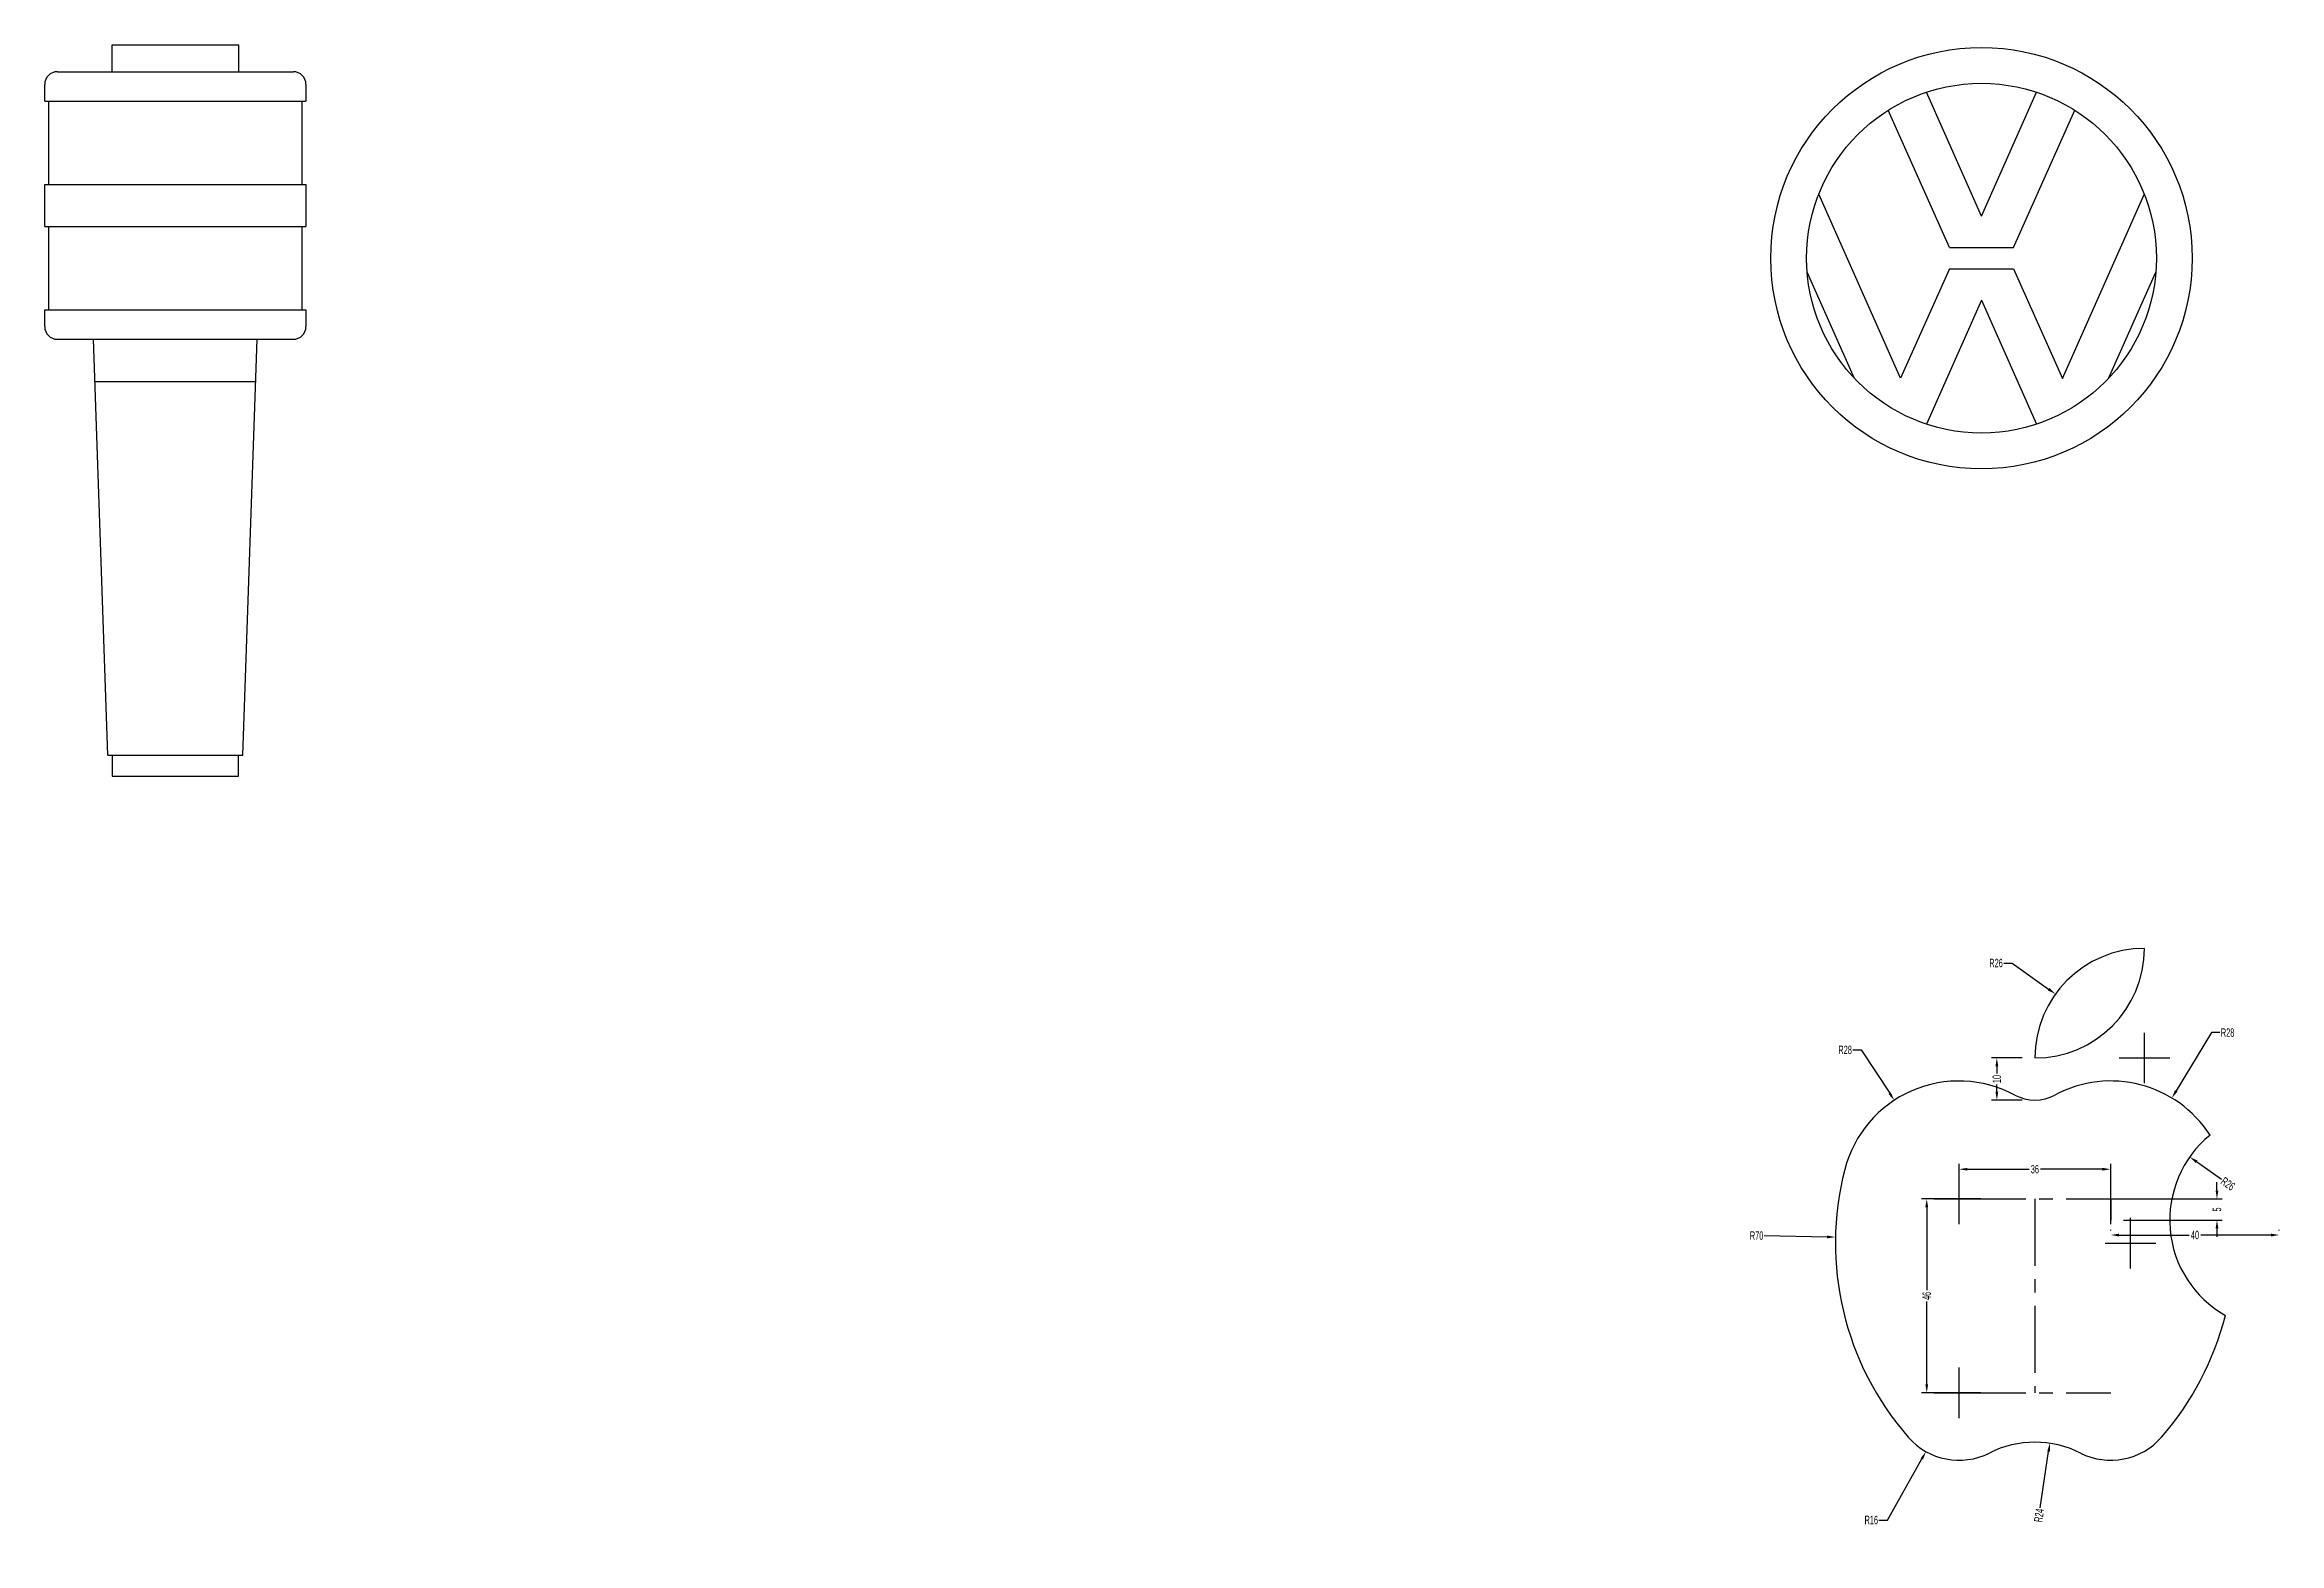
# Model space of a CAD drawing. Header units: millimetres. Extents: x 1568 to 31342, y 459 to 4403.
# Drawn here: x 6853 to 7384, y 2415 to 2770 of the extents above; entities that cross this region are included whole.
import ezdxf

# ---------------------------------------------------------------- set-up
doc = ezdxf.new("R2010")
doc.units = ezdxf.units.MM
doc.header["$LTSCALE"] = 0.5
doc.linetypes.add('CENTER', pattern=[50.8, 31.75, -6.35, 6.35, -6.35])
doc.layers.add('mid ponit', color=80, linetype='CENTER')
doc.styles.get("Standard").update_dxf_attribs({"font": 'arial.ttf', "width": 0.5})
doc.dimstyles.new('darshu', dxfattribs={"dimscale": 0, "dimtxt": 2, "dimasz": 2, "dimexe": 1.25, "dimexo": 3, "dimtad": 0, "dimtoh": 1, "dimdec": 1, "dimdsep": 46, "dimtxsty": 'Standard', "dimcen": 6, "dimclrd": 6, "dimclre": 6, "dimclrt": 6, "dimadec": 0, "dimazin": 0, "dimtfac": 1, "dimtdec": 1, "dimtofl": 0, "dimtmove": 0, "dimatfit": 3, "dimfxl": 1, "dimtfillclr": 256, "dimlwd": 25, "dimlwe": 25, "dimarcsym": 0})

msp = doc.modelspace()

# ---------------------------------------------------------------- blocks, each defined once
blk = doc.blocks.new('*D623')
at = {"color": 6, "linetype": 'Continuous', "lineweight": 25, "transparency": 16777216}
for p, q in [((7307.64, 2499.28), (7307.64, 2504.59)), ((7309.64, 2503.34), (7324.3, 2503.34)), ((7341.64, 2503.34), (7326.98, 2503.34)), ((7343.64, 2499.28), (7343.64, 2504.59))]:
    blk.add_line(p, q, dxfattribs=at)
at = {"color": 6, "transparency": 16777216}
for points in [[(7309.64, 2503.67), (7309.64, 2503.01), (7307.64, 2503.34)], [(7341.64, 2503.67), (7341.64, 2503.01), (7343.64, 2503.34)]]:
    blk.add_solid(points, dxfattribs=at)
at = {"layer": 'Defpoints', "color": 0, "transparency": 16777216}
for p in [(7343.64, 2503.34), (7307.64, 2496.28), (7343.64, 2496.28)]:
    blk.add_point(p, dxfattribs=at)
at = {"color": 6, "transparency": 16777216, "insert": (7325.64, 2503.34), "char_height": 2, "attachment_point": 5}
blk.add_mtext('36', dxfattribs=at)
blk = doc.blocks.new('*D616')
at = {"color": 6, "linetype": 'Continuous', "lineweight": 25, "transparency": 16777216}
blk.add_line((7369.96, 2500.93), (7364.03, 2505.11), dxfattribs=at)
at = {"color": 6, "transparency": 16777216}
blk.add_solid([(7364.22, 2505.39), (7363.83, 2504.84), (7362.39, 2506.27)], dxfattribs=at)
at = {"layer": 'Defpoints', "color": 0, "transparency": 16777216}
for p in [(7362.39, 2506.27), (7383.64, 2491.28)]:
    blk.add_point(p, dxfattribs=at)
at = {"color": 6, "transparency": 16777216, "insert": (7371.44, 2499.88), "char_height": 2, "attachment_point": 5, "rotation": 324.8187}
blk.add_mtext('R26', dxfattribs=at)
blk = doc.blocks.new('*D617')
at = {"color": 6, "linetype": 'Continuous', "lineweight": 25, "transparency": 16777216}
for p, q in [((7367.55, 2535.76), (7359.19, 2521.94)), ((7369.55, 2535.76), (7367.55, 2535.76))]:
    blk.add_line(p, q, dxfattribs=at)
at = {"color": 6, "lineweight": 25, "transparency": 16777216}
for p, q in [((7343.64, 2490.28), (7343.64, 2502.28)), ((7337.64, 2496.28), (7349.64, 2496.28))]:
    blk.add_line(p, q, dxfattribs=at)
at = {"color": 6, "transparency": 16777216}
blk.add_solid([(7358.9, 2522.12), (7359.47, 2521.77), (7358.15, 2520.23)], dxfattribs=at)
at = {"layer": 'Defpoints', "color": 0, "transparency": 16777216}
for p in [(7358.15, 2520.23), (7343.64, 2496.28)]:
    blk.add_point(p, dxfattribs=at)
at = {"color": 6, "transparency": 16777216, "insert": (7371.37, 2535.76), "char_height": 2, "attachment_point": 5}
blk.add_mtext('R28', dxfattribs=at)
blk = doc.blocks.new('*D618')
at = {"color": 6, "linetype": 'Continuous', "lineweight": 25, "transparency": 16777216}
for p, q in [((7318.26, 2552.27), (7320.26, 2552.27)), ((7320.26, 2552.27), (7328.89, 2546.07))]:
    blk.add_line(p, q, dxfattribs=at)
at = {"color": 6, "lineweight": 25, "transparency": 16777216}
for p, q in [((7351.64, 2523.75), (7351.64, 2535.75)), ((7345.64, 2529.75), (7357.64, 2529.75))]:
    blk.add_line(p, q, dxfattribs=at)
at = {"color": 6, "transparency": 16777216}
blk.add_solid([(7329.09, 2546.35), (7328.7, 2545.8), (7330.52, 2544.91)], dxfattribs=at)
at = {"layer": 'Defpoints', "color": 0, "transparency": 16777216}
for p in [(7330.52, 2544.91), (7351.64, 2529.75)]:
    blk.add_point(p, dxfattribs=at)
at = {"color": 6, "transparency": 16777216, "insert": (7316.44, 2552.27), "char_height": 2, "attachment_point": 5}
blk.add_mtext('R26', dxfattribs=at)
blk = doc.blocks.new('*D624')
at = {"color": 6, "linetype": 'Continuous', "lineweight": 25, "transparency": 16777216}
for p, q in [((7282.44, 2531.66), (7284.44, 2531.66)), ((7284.44, 2531.66), (7291.19, 2521.37))]:
    blk.add_line(p, q, dxfattribs=at)
at = {"color": 6, "lineweight": 25, "transparency": 16777216}
for p, q in [((7307.64, 2490.28), (7307.64, 2502.28)), ((7301.64, 2496.28), (7313.64, 2496.28))]:
    blk.add_line(p, q, dxfattribs=at)
at = {"color": 6, "transparency": 16777216}
blk.add_solid([(7291.47, 2521.55), (7290.91, 2521.19), (7292.29, 2519.7)], dxfattribs=at)
at = {"layer": 'Defpoints', "color": 0, "transparency": 16777216}
for p in [(7292.29, 2519.7), (7307.64, 2496.28)]:
    blk.add_point(p, dxfattribs=at)
at = {"color": 6, "transparency": 16777216, "insert": (7280.62, 2531.66), "char_height": 2, "attachment_point": 5}
blk.add_mtext('R28', dxfattribs=at)
blk = doc.blocks.new('*D619')
at = {"color": 6, "linetype": 'Continuous', "lineweight": 25, "transparency": 16777216}
blk.add_line((7261.43, 2487.58), (7276.33, 2487.28), dxfattribs=at)
at = {"color": 6, "lineweight": 25, "transparency": 16777216}
for p, q in [((7348.31, 2479.81), (7348.31, 2491.81)), ((7342.31, 2485.81), (7354.31, 2485.81))]:
    blk.add_line(p, q, dxfattribs=at)
at = {"color": 6, "transparency": 16777216}
blk.add_solid([(7276.34, 2487.61), (7276.32, 2486.94), (7278.33, 2487.24)], dxfattribs=at)
at = {"layer": 'Defpoints', "color": 0, "transparency": 16777216}
for p in [(7278.33, 2487.24), (7348.31, 2485.81)]:
    blk.add_point(p, dxfattribs=at)
at = {"color": 6, "transparency": 16777216, "insert": (7259.61, 2487.58), "char_height": 2, "attachment_point": 5}
blk.add_mtext('R70', dxfattribs=at)
blk = doc.blocks.new('*D620')
at = {"color": 6, "lineweight": 25, "transparency": 16777216}
for p, q in [((7307.64, 2444.28), (7307.64, 2456.28)), ((7301.64, 2450.28), (7313.64, 2450.28))]:
    blk.add_line(p, q, dxfattribs=at)
at = {"color": 6, "linetype": 'Continuous', "lineweight": 25, "transparency": 16777216}
for p, q in [((7290.65, 2420.09), (7298.82, 2434.6)), ((7288.65, 2420.09), (7290.65, 2420.09))]:
    blk.add_line(p, q, dxfattribs=at)
at = {"color": 6, "transparency": 16777216}
blk.add_solid([(7298.53, 2434.76), (7299.11, 2434.43), (7299.8, 2436.34)], dxfattribs=at)
at = {"layer": 'Defpoints', "color": 0, "transparency": 16777216}
for p in [(7307.64, 2450.28), (7299.8, 2436.34)]:
    blk.add_point(p, dxfattribs=at)
at = {"color": 6, "transparency": 16777216, "insert": (7286.83, 2420.09), "char_height": 2, "attachment_point": 5}
blk.add_mtext('R16', dxfattribs=at)
blk = doc.blocks.new('*D621')
at = {"color": 6, "linetype": 'Continuous', "lineweight": 25, "transparency": 16777216}
blk.add_line((7326.9, 2422.99), (7328.9, 2436.32), dxfattribs=at)
at = {"color": 6, "transparency": 16777216}
blk.add_solid([(7328.57, 2436.37), (7329.23, 2436.27), (7329.19, 2438.3)], dxfattribs=at)
at = {"layer": 'Defpoints', "color": 0, "transparency": 16777216}
for p in [(7329.19, 2438.3), (7325.64, 2414.56)]:
    blk.add_point(p, dxfattribs=at)
at = {"color": 6, "transparency": 16777216, "insert": (7326.63, 2421.19), "char_height": 2, "attachment_point": 5, "rotation": 81.4973}
blk.add_mtext('R24', dxfattribs=at)
blk = doc.blocks.new('*D625')
at = {"color": 6, "linetype": 'Continuous', "lineweight": 25, "transparency": 16777216}
for p, q in [((7312.83, 2496.28), (7298.74, 2496.28)), ((7299.99, 2494.28), (7299.99, 2474.65)), ((7299.99, 2452.28), (7299.99, 2471.92)), ((7312.83, 2450.28), (7298.74, 2450.28))]:
    blk.add_line(p, q, dxfattribs=at)
at = {"color": 6, "transparency": 16777216}
for points in [[(7299.65, 2494.28), (7300.32, 2494.28), (7299.99, 2496.28)], [(7299.65, 2452.28), (7300.32, 2452.28), (7299.99, 2450.28)]]:
    blk.add_solid(points, dxfattribs=at)
at = {"layer": 'Defpoints', "color": 0, "transparency": 16777216}
for p in [(7315.83, 2496.28), (7299.99, 2450.28), (7315.83, 2450.28)]:
    blk.add_point(p, dxfattribs=at)
at = {"color": 6, "transparency": 16777216, "insert": (7299.99, 2473.28), "char_height": 2, "attachment_point": 5, "rotation": 90}
blk.add_mtext('46', dxfattribs=at)
blk = doc.blocks.new('*D622')
at = {"color": 6, "linetype": 'Continuous', "lineweight": 25, "transparency": 16777216}
for p, q in [((7343.64, 2488.81), (7343.64, 2488.98)), ((7345.64, 2487.73), (7362.28, 2487.73)), ((7381.64, 2487.73), (7365, 2487.73)), ((7383.64, 2488.81), (7383.64, 2488.98))]:
    blk.add_line(p, q, dxfattribs=at)
at = {"color": 6, "transparency": 16777216}
for points in [[(7345.64, 2488.06), (7345.64, 2487.39), (7343.64, 2487.73)], [(7381.64, 2488.06), (7381.64, 2487.39), (7383.64, 2487.73)]]:
    blk.add_solid(points, dxfattribs=at)
at = {"layer": 'Defpoints', "color": 0, "transparency": 16777216}
for p in [(7383.64, 2487.73), (7343.64, 2485.81), (7383.64, 2485.81)]:
    blk.add_point(p, dxfattribs=at)
at = {"color": 6, "transparency": 16777216, "insert": (7363.64, 2487.73), "char_height": 2, "attachment_point": 5}
blk.add_mtext('40', dxfattribs=at)
blk = doc.blocks.new('*D626')
at = {"color": 6, "linetype": 'Continuous', "lineweight": 25, "transparency": 16777216}
for p, q in [((7368.85, 2498.28), (7368.85, 2500.28)), ((7346.64, 2496.28), (7370.1, 2496.28)), ((7346.64, 2491.28), (7370.1, 2491.28)), ((7368.85, 2489.28), (7368.85, 2487.28))]:
    blk.add_line(p, q, dxfattribs=at)
at = {"color": 6, "transparency": 16777216}
for points in [[(7368.52, 2498.28), (7369.18, 2498.28), (7368.85, 2496.28)], [(7368.52, 2489.28), (7369.18, 2489.28), (7368.85, 2491.28)]]:
    blk.add_solid(points, dxfattribs=at)
at = {"layer": 'Defpoints', "color": 0, "transparency": 16777216}
for p in [(7343.64, 2496.28), (7343.64, 2491.28), (7368.85, 2491.28)]:
    blk.add_point(p, dxfattribs=at)
at = {"color": 6, "transparency": 16777216, "insert": (7368.85, 2493.78), "char_height": 2, "attachment_point": 5, "rotation": 90}
blk.add_mtext('5', dxfattribs=at)
blk = doc.blocks.new('*D627')
at = {"color": 6, "linetype": 'Continuous', "lineweight": 25, "transparency": 16777216}
for p, q in [((7322.64, 2529.75), (7315.37, 2529.75)), ((7316.62, 2527.75), (7316.62, 2526.04)), ((7322.64, 2519.75), (7315.37, 2519.75)), ((7316.62, 2521.75), (7316.62, 2523.46))]:
    blk.add_line(p, q, dxfattribs=at)
at = {"color": 6, "transparency": 16777216}
for points in [[(7316.29, 2527.75), (7316.96, 2527.75), (7316.62, 2529.75)], [(7316.29, 2521.75), (7316.96, 2521.75), (7316.62, 2519.75)]]:
    blk.add_solid(points, dxfattribs=at)
at = {"layer": 'Defpoints', "color": 0, "transparency": 16777216}
for p in [(7325.64, 2529.75), (7316.62, 2519.75), (7325.64, 2519.75)]:
    blk.add_point(p, dxfattribs=at)
at = {"color": 6, "transparency": 16777216, "insert": (7316.62, 2524.75), "char_height": 2, "attachment_point": 5, "rotation": 90}
blk.add_mtext('10', dxfattribs=at)

# ---------------------------------------------------------------- dimensions: what is measured, and where the dimension line sits
for center, mpoint, picture, middle in [((7351.643, 2529.751), (7330.518, 2544.909), '*D618', (7316.44, 2552.27)), ((7343.643, 2496.285), (7358.15, 2520.234), '*D617', (7371.372, 2535.755)), ((7307.643, 2496.285), (7292.286, 2519.698), '*D624', (7280.616, 2531.663)), ((7383.643, 2491.285), (7362.392, 2506.265), '*D616', (7371.444, 2499.884)), ((7348.315, 2485.807), (7278.329, 2487.236), '*D619', (7261.426, 2487.581)), ((7307.643, 2450.285), (7299.797, 2436.34), '*D620', (7286.832, 2420.086)), ((7325.643, 2414.564), (7329.191, 2438.3), '*D621', (7326.634, 2421.192))]:
    dim = msp.add_radius_dim(center=center, mpoint=mpoint, dimstyle='darshu', override={"dimscale": 1})
    dim.commit()
    dim.dimension.update_dxf_attribs({"geometry": picture, "text_midpoint": middle, "dimtype": 164})
for base, p1, p2, picture, middle in [((7316.624, 2519.751), (7325.643, 2529.751), (7325.643, 2519.751), '*D627', (7316.624, 2524.751)), ((7368.85, 2491.285), (7343.643, 2496.285), (7343.643, 2491.285), '*D626', (7368.85, 2493.785)), ((7299.987, 2450.285), (7315.825, 2496.285), (7315.825, 2450.285), '*D625', (7299.987, 2473.285))]:
    dim = msp.add_linear_dim(base=base, p1=p1, p2=p2, angle=90, dimstyle='darshu', override={"dimscale": 1})
    dim.commit()
    dim.dimension.update_dxf_attribs({"geometry": picture, "text_midpoint": middle})
dim = msp.add_linear_dim(base=(7343.643, 2503.342), p1=(7307.643, 2496.285), p2=(7343.643, 2496.285), dimstyle='darshu', override={"dimscale": 1})
dim.commit()
dim.dimension.update_dxf_attribs({"geometry": '*D623', "text_midpoint": (7325.643, 2503.342)})
dim = msp.add_linear_dim(base=(7383.643, 2487.726), p1=(7343.643, 2485.807), p2=(7383.643, 2485.807), dimstyle='darshu', override={"dimscale": 1})
dim.commit()
dim.dimension.update_dxf_attribs({"geometry": '*D622', "text_midpoint": (7363.643, 2487.726), "dimtype": 160})

# ---------------------------------------------------------------- linework, layer by layer
for p, q in [((6869.406, 2763.803), (6869.406, 2770.223)), ((6869.406, 2770.223), (6899.406, 2770.223)), ((6899.406, 2770.223), (6899.406, 2763.803)), ((6856.406, 2763.803), (6912.406, 2763.803)), ((6856.406, 2763.803), (6912.406, 2763.803)), ((6853.406, 2756.803), (6853.406, 2760.803)), ((6915.406, 2760.803), (6915.406, 2756.803)), ((7312.975, 2729.552), (7299.892, 2758.936)), ((7312.975, 2729.552), (7326.058, 2758.936)), ((6853.406, 2756.803), (6915.406, 2756.803)), ((6853.406, 2756.803), (6915.406, 2756.803)), ((6854.406, 2737.053), (6854.406, 2756.803)), ((6854.406, 2756.803), (6914.406, 2756.803)), ((6914.406, 2756.803), (6914.406, 2737.053)), ((7305.368, 2722.052), (7290.849, 2754.661)), ((7320.582, 2722.052), (7335.101, 2754.661)), ((6853.406, 2727.053), (6853.406, 2737.053)), ((6853.406, 2737.053), (6915.406, 2737.053)), ((6854.406, 2737.053), (6914.406, 2737.053)), ((6915.406, 2737.053), (6915.406, 2727.053)), ((7293.794, 2691.056), (7274.35, 2734.728)), ((7332.17, 2691.025), (7351.613, 2734.696)), ((6853.406, 2727.053), (6915.406, 2727.053)), ((6854.406, 2707.303), (6854.406, 2727.053)), ((6854.406, 2727.053), (6914.406, 2727.053)), ((6914.406, 2727.053), (6914.406, 2707.303)), ((7305.368, 2722.052), (7320.582, 2722.052)), ((7282.834, 2691.025), (7271.607, 2716.24)), ((7305.368, 2717.052), (7293.794, 2691.056)), ((7305.368, 2717.052), (7320.582, 2717.052)), ((7320.582, 2717.052), (7332.17, 2691.025)), ((7343.116, 2691.025), (7354.343, 2716.24)), ((7312.975, 2709.552), (7299.892, 2680.168)), ((7312.975, 2709.552), (7326.058, 2680.168)), ((6853.406, 2703.303), (6853.406, 2707.303)), ((6853.406, 2707.303), (6915.406, 2707.303)), ((6915.406, 2707.303), (6915.406, 2703.303)), ((6856.406, 2700.303), (6912.406, 2700.303)), ((6868.406, 2601.613), (6864.96, 2700.303)), ((6900.406, 2601.613), (6903.853, 2700.303)), ((6865.309, 2690.303), (6903.504, 2690.303)), ((6868.406, 2601.613), (6900.406, 2601.613)), ((6869.406, 2601.613), (6869.406, 2596.613)), ((6899.406, 2596.613), (6899.406, 2601.613)), ((6869.406, 2596.613), (6899.406, 2596.613)), ((7343.643, 2496.285), (7343.643, 2491.285))]:
    msp.add_line(p, q)
for radius in [50, 41.5]:
    msp.add_circle((7312.975, 2719.552), radius)
for centre, radius, start, end in [((6856.406, 2760.803), 3, 90, 180), ((6912.406, 2760.803), 3, 0, 90), ((6856.406, 2703.303), 3, 180, 270), ((6912.406, 2703.303), 3, 270, 0), ((7325.643, 2555.751), 26, 270, 0), ((7351.643, 2529.751), 26, 90, 180), ((7307.643, 2496.285), 28, 61.72629, 165.55311), ((7343.643, 2496.285), 28, 32.7284, 118.27371), ((7325.643, 2529.751), 10, 241.72629, 298.27371), ((7383.643, 2491.285), 26, 129.23538, 240.49434), ((7348.315, 2485.807), 70, 165.55311, 221.13306), ((7302.971, 2485.807), 70, 318.86694, 345.8184), ((7307.643, 2450.285), 16, 221.13306, 296.74368), ((7343.643, 2450.285), 16, 243.25632, 318.86694), ((7325.643, 2414.564), 24, 63.25632, 116.74368)]:
    msp.add_arc(centre, radius, start, end)
at = {"layer": 'mid ponit'}
for p, q in [((7307.643, 2496.285), (7343.643, 2496.285)), ((7325.643, 2496.285), (7325.643, 2450.285)), ((7307.643, 2450.285), (7343.643, 2450.285))]:
    msp.add_line(p, q, dxfattribs=at)

msp.set_redraw_order([(e.dxf.handle, doc.entitydb.next_handle()) for e in msp.query("TEXT MTEXT ATTDEF DIMENSION ARC_DIMENSION")])  # texts and dimensions are drawn at this point

doc.saveas('drawing.dxf')
